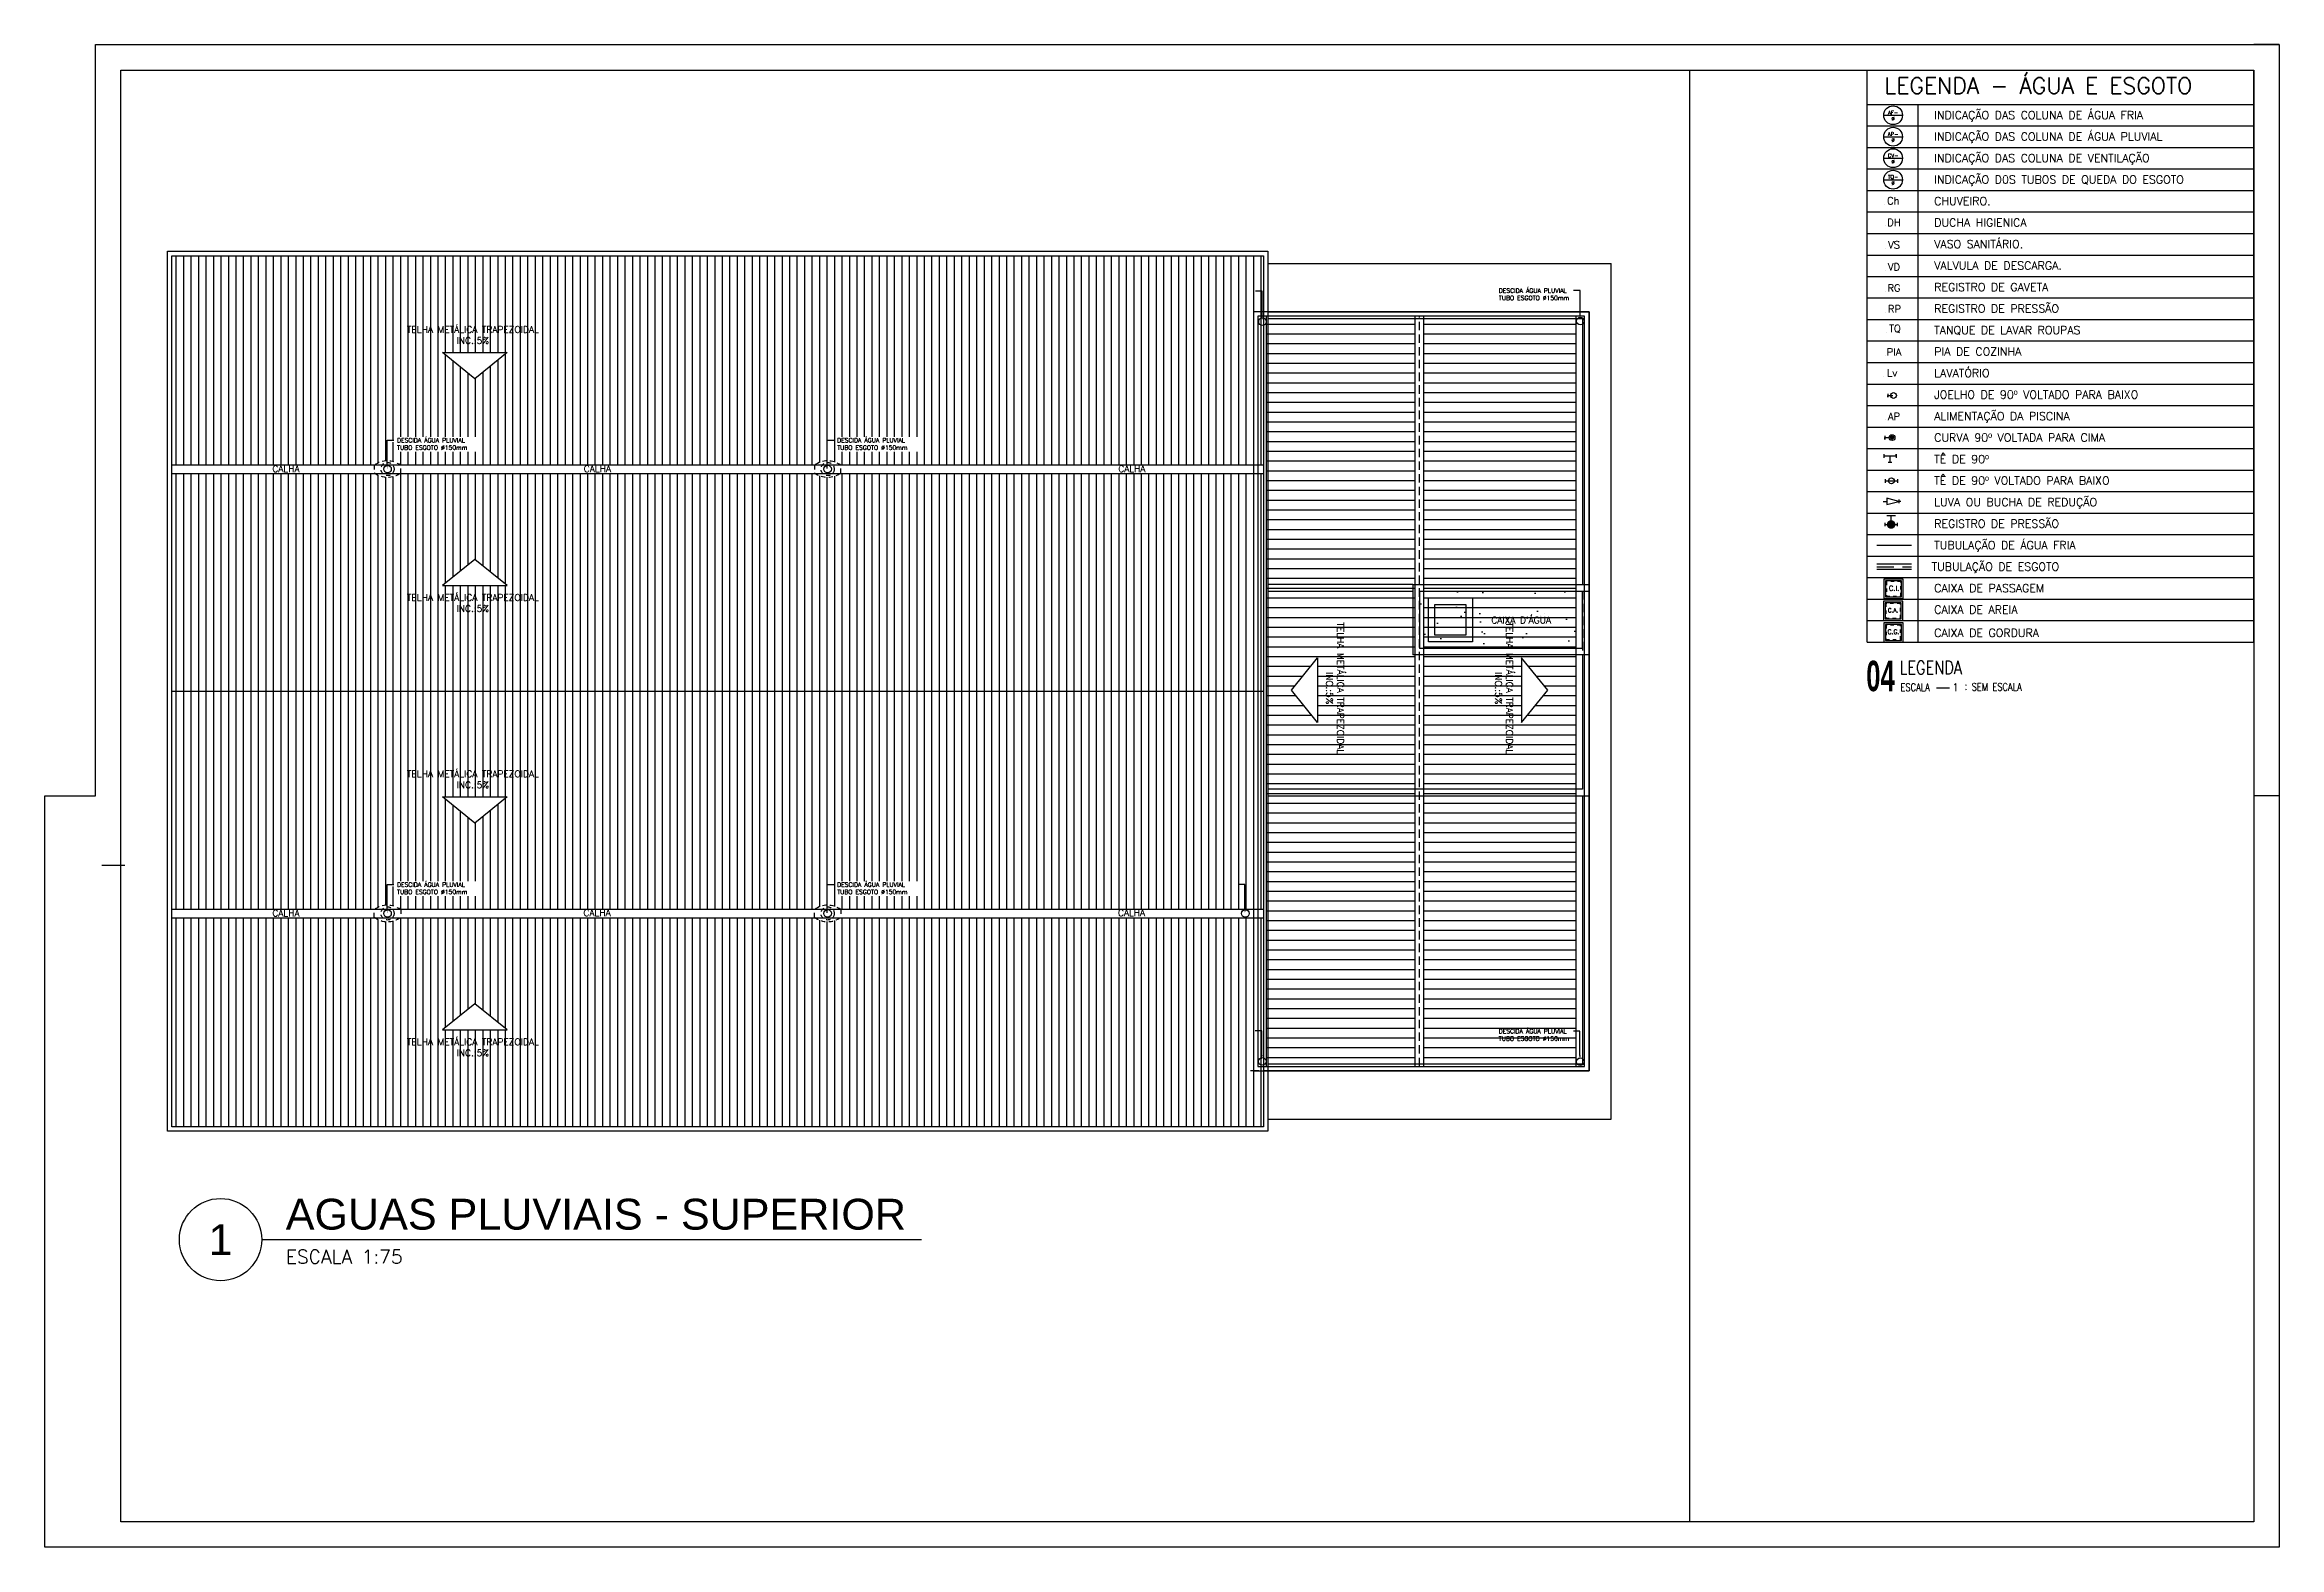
# Model space of a CAD drawing. Header units: millimetres. Extents: x 1111 to 1959, y -391 to -319.
# Drawn here: x 1593.4 to 1659.4, y -390.9 to -346.5 of the extents above; entities that cross this region are included whole.
import ezdxf
from ezdxf import colors
from ezdxf.entities.mleader import LeaderData, LeaderLine
from ezdxf.enums import TextEntityAlignment as Align
from ezdxf.math import Vec2, Vec3

# ---------------------------------------------------------------- set-up
doc = ezdxf.new("R2010")
doc.units = ezdxf.units.MM
doc.linetypes.add('HIDDEN', pattern=[0.375, 0.25, -0.125])
doc.linetypes.add('HIDDENX2', pattern=[0.75, 0.5, -0.25])
for name, color, linetype in [('08', 8, 'Continuous'), ('ARQ-ALVENARIA', 4, 'Continuous'), ('ARQ-COTAS', 30, 'Continuous'), ('ARQ-ESQ-02', 2, 'Continuous'), ('ARQ-HACHURA', 253, 'Continuous'), ('ARQ-PENA-02', 2, 'Continuous'), ('ARQ-PENA-05', 5, 'Continuous'), ('ARQ-PROJ-01', 1, 'HIDDEN'), ('ARQ-SÍMBOLOS', 2, 'Continuous'), ('ARQ-TEXTO2', 2, 'Continuous'), ('ARQ-TEXTO3', 3, 'Continuous'), ('ARQ-TEXTO4', 4, 'Continuous'), ('CERCAD-1', 1, 'Continuous'), ('CERCAD-2', 7, 'Continuous'), ('CONEXAO_ESGOTO', 6, 'Continuous'), ('Eixo', 4, 'HIDDENX2'), ('HIDROGRAFIA', 4, 'Continuous'), ("PRANCHA - PROJETU'S", 7, 'Continuous'), ('TigreCad', 2, 'Continuous'), ('TUBULAÇÃO_ESGOTO', 5, 'Continuous'), ('TUBULAÇÃO_HIDRÁULICA', 5, 'Continuous'), ('TXT_0', 7, 'Continuous'), ('TXT_1', 2, 'Continuous'), ('TXT_2', 2, 'Continuous')]:
    doc.layers.add(name, color=color, linetype=linetype)
doc.layers.add('TQ-Tubos detalhe', color=1, linetype='Continuous', lineweight=30)
doc.styles.add('ADITIVOCAD', font='ROMANS.shx')
doc.styles.add('ARIAL', font='arial.ttf', dxfattribs={"height": 2})
doc.styles.add('R80', font='simplex.shx', dxfattribs={"height": 12})
doc.styles.add('REG140', font='romans.shx', dxfattribs={"width": 0.8, "height": 0.35})
doc.styles.add('REG80', font='romans.shx', dxfattribs={"width": 0.8, "height": 0.2})
doc.styles.add('ROMANS', font='romans')
doc.styles.add('Romans_Anot', font='romans.shx')
doc.styles.add('SANSSERIF2', font='sanssb__.ttf', dxfattribs={"width": 0.8})
pattern_1 = [(0, (141.68885, 154.05045), (0, 0.288925), [])]

msp = doc.modelspace()

# ---------------------------------------------------------------- texts
at = {"layer": '08', "color": 2, "char_height": 0.13, "attachment_point": 1, "style": 'Romans_Anot'}
for insert in [(1636.395, -353.694), (1636.393, -375.576)]:
    msp.add_mtext('DESCIDA ÁGUA PLUVIAL\\PTUBO ESGOTO %%C150mm', dxfattribs=dict(at, insert=insert))
at = {"layer": '08', "insert": (1606.093, -362.992), "char_height": 0.19499, "attachment_point": 5, "style": 'ROMANS'}
msp.add_mtext('TELHA METÁLICA TRAPEZOIDAL\\PINC.:5%', dxfattribs=at)
at = {"layer": '08', "char_height": 0.195, "attachment_point": 5, "rotation": 270, "style": 'ROMANS'}
for insert in [(1631.559, -365.507), (1636.551, -365.507)]:
    msp.add_mtext('TELHA METÁLICA TRAPEZOIDAL\\PINC.:5%', dxfattribs=dict(at, insert=insert))
at = {"layer": 'ARQ-TEXTO3', "attachment_point": 5, "style": 'ROMANS'}
for s, insert, char_height in [('TELHA METÁLICA TRAPEZOIDAL\\PINC.:5%', (1606.093, -355.071), 0.19499), ('CALHA', (1600.573, -359.022), 0.195), ('CALHA', (1609.771, -359.022), 0.195), ('CALHA', (1625.556, -359.022), 0.195), ('TELHA METÁLICA TRAPEZOIDAL\\PINC.:5%', (1606.093, -368.201), 0.19499), ('CALHA', (1600.573, -372.151), 0.195), ('CALHA', (1609.761, -372.142), 0.195), ('CALHA', (1625.546, -372.142), 0.195), ('TELHA METÁLICA TRAPEZOIDAL\\PINC.:5%', (1606.093, -376.121), 0.19499)]:
    msp.add_mtext(s, dxfattribs=dict(at, insert=insert, char_height=char_height))
at = {"layer": 'ARQ-TEXTO3', "insert": (1637.056, -363.495), "char_height": 0.19499, "width": 4.28206, "attachment_point": 5, "style": 'ROMANS'}
msp.add_mtext("CAIXA D'ÁGUA", dxfattribs=at)
at = {"layer": 'TXT_0', "style": 'ADITIVOCAD'}
for s, height, p in [('INDICAÇÃO DAS COLUNA DE ÁGUA FRIA', 0.23827, (1649.255, -348.69)), ('INDICAÇÃO DAS COLUNA DE ÁGUA PLUVIAL', 0.23827, (1649.255, -349.326)), ('INDICAÇÃO DAS COLUNA DE VENTILAÇÃO', 0.23827, (1649.255, -349.961)), ('INDICAÇÃO D0S TUBOS DE QUEDA DO ESGOTO', 0.23827, (1649.255, -350.597)), ('CHUVEIRO.', 0.2383, (1649.255, -351.232)), ('DUCHA HIGIENICA', 0.23827, (1649.255, -351.867)), ('VASO SANITÁRIO.', 0.23827, (1649.255, -352.503)), ('VALVULA DE DESCARGA.', 0.23827, (1649.255, -353.138)), ('REGISTRO DE GAVETA', 0.23827, (1649.255, -353.774)), ('REGISTRO DE PRESSÃO', 0.23827, (1649.255, -354.409)), ('TANQUE DE LAVAR ROUPAS', 0.23827, (1649.255, -355.044)), ('PIA DE COZINHA', 0.23827, (1649.255, -355.68)), ('LAVATÓRIO', 0.2383, (1649.255, -356.315)), ('JOELHO DE 90º VOLTADO PARA BAIXO', 0.23827, (1649.255, -356.951)), ('ALIMENTAÇÃO DA PISCINA', 0.23827, (1649.255, -357.586)), ('CURVA 90º VOLTADA PARA CIMA', 0.23827, (1649.255, -358.221)), ('TÊ DE 90º', 0.2383, (1649.255, -358.857)), ('TÊ DE 90º VOLTADO PARA BAIXO', 0.23827, (1649.255, -359.492)), ('LUVA OU BUCHA DE REDUÇÃO', 0.23827, (1649.255, -360.127)), ('REGISTRO DE PRESSÃO', 0.23827, (1649.255, -360.763)), ('TUBULAÇÃO DE ÁGUA FRIA', 0.23827, (1649.255, -361.398)), ('TUBULAÇÃO DE ESGOTO', 0.23827, (1649.177, -362.034)), ('CAIXA DE PASSAGEM', 0.23827, (1649.255, -362.669)), ('CAIXA DE AREIA', 0.23827, (1649.255, -363.304)), ('CAIXA DE GORDURA', 0.23827, (1649.255, -363.99))]:
    msp.add_text(s, height=height, dxfattribs=at).set_placement(p)
at = {"layer": 'TXT_2', "style": 'ADITIVOCAD'}
msp.add_text('LEGENDA - ÁGUA E ESGOTO', height=0.47655, dxfattribs=at).set_placement((1647.788, -347.94))

# ---------------------------------------------------------------- blocks, each defined once
blk = doc.blocks.new('*U254')
at = {"layer": 'ARQ-SÍMBOLOS'}
blk.add_line((0.6, 0), (10.222, 0), dxfattribs=at)
blk.add_circle((0, 0), 0.6, dxfattribs=at)
at = {"layer": 'ARQ-TEXTO2', "style": 'ROMANS'}
blk.add_attdef('ESCALA1', text='', height=0.2, dxfattribs=at).set_placement((0.951, -0.149), align=Align.TOP_LEFT)
at = {"layer": 'ARQ-TEXTO4', "style": 'ARIAL'}
blk.add_attdef('TITULODODESENHO', (0.951, 0.146), '', height=0.45, dxfattribs=at)
blk.add_attdef('0', text='', height=0.45, dxfattribs=at).set_placement((0, 0), align=Align.MIDDLE)
blk = doc.blocks.new('CRBODADOSÇ')
at = {"layer": "PRANCHA - PROJETU'S", "color": 3}
blk.add_line((164.825, 196.917), (165.288, 196.917), dxfattribs=at)
at = {"layer": "PRANCHA - PROJETU'S", "color": 3, "style": 'REG80', "width": 0.8}
for s, p in [('ESCALA', (163.548, 196.799)), ('1', (165.407, 196.799)), (':', (165.829, 196.842))]:
    blk.add_text(s, height=0.27, dxfattribs=at).set_placement(p)
at = {"layer": "PRANCHA - PROJETU'S", "color": 2, "style": 'REG140', "width": 0.8}
for tag, p in [('PROJETO', (163.521, 198.067)), ('DESENHO', (163.516, 197.395))]:
    blk.add_attdef(tag, p, '', height=0.472, dxfattribs=at)
at = {"layer": "PRANCHA - PROJETU'S", "style": 'SANSSERIF2', "width": 0.6}
blk.add_attdef('00', text='', height=1.08, dxfattribs=at).set_placement((162.84, 196.795), align=Align.CENTER)
at = {"layer": "PRANCHA - PROJETU'S", "color": 3, "style": 'REG80', "width": 0.8}
blk.add_attdef('ESCALA', (166.075, 196.813), '', height=0.27, dxfattribs=at)
blk = doc.blocks.new('Adh_Afn')
blk.add_line((-0.25, 0), (0.25, 0))
blk.add_circle((0, 0), 0.25)
at = {"flags": 8}
for tag, p in [('$AF', (0, 0.07)), ('$DIAM', (0, -0.091))]:
    blk.add_attdef(tag, text='', height=0.1, dxfattribs=at).set_placement(p, align=Align.MIDDLE)
blk = doc.blocks.new('ADH_HIUTILIZ1')
blk.add_line((0.12, 0), (0.12, 0))
at = {"flags": 8}
blk.add_attdef('$N', text='', height=0.09, dxfattribs=at).set_placement((0.226, 0.042), align=Align.MIDDLE)
blk = doc.blocks.new('Adh_cx_j90b')
blk.add_lwpolyline([(-0.068, 0.022), (-0.068, -0.022), (-0.068, 0), (-0.006, 0)])
blk.add_circle((0, 0), 0.0359)
blk = doc.blocks.new('Adh_cx_c90c')
h = blk.add_hatch()
h.set_pattern_fill('_U', color=256, scale=0.002, angle=45, style=0, double=1, pattern_type=0)
h.set_pattern_definition([(45, (-6.0733674, -5.0413484), (-0.00141421356, 0.00141421356), []), (135, (-6.0733674, -5.0413484), (-0.00141421356, -0.00141421356), [])])
h.paths.add_polyline_path([(-0.017, 0, 1), (0.017, 0, 1)])
blk.add_lwpolyline([(-0.088, 0.022), (-0.088, -0.023), (-0.088, 0), (-0.036, 0)])
for radius in [0.0359, 0.017]:
    blk.add_circle((0, 0), radius)
blk = doc.blocks.new('Adh_cx_te90')
for p, q in [((-0.075, -0.0225), (-0.075, 0.0225)), ((0.075, 0), (-0.075, 0)), ((0, -0.075), (0, 0)), ((0.075, 0), (0.075, 0.0225)), ((0.075, 0.0225), (0.075, -0.0225)), ((-0.0225, -0.075), (0.0225, -0.075))]:
    blk.add_line(p, q)
blk = doc.blocks.new('Adh_cx_te90b')
for p, q in [((-0.078, 0.0225), (-0.078, -0.0225)), ((-0.078, 0), (0.078, 0)), ((0.078, -0.0225), (0.078, 0.0225))]:
    blk.add_line(p, q)
blk.add_circle((0, 0), 0.0359)
blk = doc.blocks.new('Adh_cx_lvr')
for p, q in [((0, 0), (-0.15, 0.0375)), ((-0.15, 0.0375), (-0.15, -0.0375)), ((-0.15, -0.0375), (0, 0)), ((0, 0.0225), (0, -0.0225)), ((-0.195, 0), (-0.15, 0)), ((0.0225, 0), (0, 0))]:
    blk.add_line(p, q)
blk = doc.blocks.new('Adh_acs_rg')
h = blk.add_hatch()
h.set_pattern_fill('_U', color=256, scale=0.002, angle=45, style=0, double=1)
h.set_pattern_definition([(45, (-7.4131718, -5.1711377), (-0.00141421356, 0.00141421356), []), (135, (-7.4131718, -5.1711377), (-0.00141421356, -0.00141421356), [])])
h.paths.add_polyline_path([(0.046, 0, 1), (-0.046, 0, 1)])
for p, q in [((-0.078, 0.022), (-0.078, -0.022)), ((0.053, 0.108), (-0.053, 0.108)), ((0, 0.046), (0, 0.108)), ((0.078, -0.022), (0.078, 0.022)), ((-0.078, 0), (-0.046, 0)), ((0.046, 0), (0.078, 0))]:
    blk.add_line(p, q)
blk.add_circle((0, 0), 0.046)
blk = doc.blocks.new('Adhs_RefTbl')
at = {"color": 0, "linetype": 'ByBlock', "ltscale": 0.5}
blk.add_line((-0.321, 0), (0.321, 0), dxfattribs=at)
blk = doc.blocks.new('inp_cx')
for p, q in [((40, 40), (-40, 40)), ((-40, 40), (-40, -40)), ((40, -40), (40, 40)), ((-40, -40), (40, -40))]:
    blk.add_line(p, q)
at = {"color": 1, "linetype": 'Continuous', "ltscale": 0.5}
for p, q in [((33, 33), (-33, 33)), ((-33, 33), (-33, -33)), ((33, -33), (33, 33)), ((-33, -33), (33, -33))]:
    blk.add_line(p, q, dxfattribs=at)
at = {"color": 1, "linetype": 'HIDDEN', "ltscale": 0.5}
for p, q in [((30, 30), (-30, 30)), ((-30, 30), (-30, -30)), ((30, -30), (30, 30)), ((-30, -30), (30, -30))]:
    blk.add_line(p, q, dxfattribs=at)
at = {"style": 'R80'}
blk.add_text('C.I.', height=20.59, dxfattribs=at).set_placement((-19.6, -7.5))
blk = doc.blocks.new('_cxgordu')
for p, q in [((40, 40), (-40, 40)), ((-40, 40), (-40, -40)), ((40, -40), (40, 40)), ((-40, -40), (40, -40))]:
    blk.add_line(p, q)
at = {"color": 1, "linetype": 'Continuous', "ltscale": 0.5}
for p, q in [((33, 33), (-33, 33)), ((-33, 33), (-33, -33)), ((33, -33), (33, 33)), ((-33, -33), (33, -33))]:
    blk.add_line(p, q, dxfattribs=at)
at = {"color": 1, "linetype": 'HIDDEN', "ltscale": 0.5}
for p, q in [((30, 30), (-30, 30)), ((-30, 30), (-30, -30)), ((30, -30), (30, 30)), ((-30, -30), (30, -30))]:
    blk.add_line(p, q, dxfattribs=at)
at = {"style": 'R80'}
blk.add_text('C.G.', height=18.48, dxfattribs=at).set_placement((-24.3, -6.9))
blk = doc.blocks.new('_cxareia')
for p, q in [((40, 40), (-40, 40)), ((-40, 40), (-40, -40)), ((40, -40), (40, 40)), ((-40, -40), (40, -40))]:
    blk.add_line(p, q)
at = {"color": 1, "linetype": 'Continuous', "ltscale": 0.5}
for p, q in [((33, 33), (-33, 33)), ((-33, 33), (-33, -33)), ((33, -33), (33, 33)), ((-33, -33), (33, -33))]:
    blk.add_line(p, q, dxfattribs=at)
at = {"color": 1, "linetype": 'HIDDEN', "ltscale": 0.5}
for p, q in [((30, 30), (-30, 30)), ((-30, 30), (-30, -30)), ((30, -30), (30, 30)), ((-30, -30), (30, -30))]:
    blk.add_line(p, q, dxfattribs=at)
at = {"style": 'R80'}
blk.add_text('C.A.', height=17.28, dxfattribs=at).set_placement((-22, -6.1))

# ---------------------------------------------------------------- hatches: boundary and pattern name
at = {"layer": '08'}
h = msp.add_hatch(dxfattribs=at)
h.set_pattern_fill('_USER', color=256, scale=0.220988, angle=90, pattern_type=0)
h.set_pattern_definition([(90, (-93.00223, 150.71316), (-0.220987845, 0), [])])
h.paths.add_polyline_path([(1616.936, -372.291, -0.306744), (1616.207, -372.291), (1603.936, -372.291, -0.306744), (1603.207, -372.291), (1597.202, -372.291), (1597.202, -378.465), (1629.441, -378.465), (1629.441, -372.291)])
h.paths.add_polyline_path([(1607.108, -375.603), (1605.193, -375.603), (1606.151, -374.829)], flags=16)
h.paths.add_polyline_path([(1597.202, -365.596), (1597.202, -372.031), (1603.207, -372.031, -0.306744), (1603.936, -372.031), (1616.207, -372.031, -0.306744), (1616.936, -372.031), (1629.441, -372.031), (1629.441, -365.596)])
h.paths.add_polyline_path([(1607.108, -368.719), (1606.151, -369.492), (1605.193, -368.719)], flags=16)
h.paths.add_polyline_path([(1629.441, -365.596), (1629.441, -359.161), (1616.936, -359.161, -0.306744), (1616.207, -359.161), (1603.936, -359.161, -0.306744), (1603.207, -359.161), (1597.202, -359.161), (1597.202, -365.596)])
h.paths.add_polyline_path([(1607.108, -362.473), (1605.193, -362.473), (1606.151, -361.7)], flags=16)
h.paths.add_polyline_path([(1597.202, -352.727), (1597.202, -358.902), (1603.207, -358.902, -0.306744), (1603.936, -358.902), (1616.207, -358.902, -0.306744), (1616.936, -358.902), (1629.441, -358.902), (1629.441, -352.727)])
h.paths.add_polyline_path([(1607.108, -355.59), (1606.151, -356.363), (1605.193, -355.59)], flags=16)
h.paths.add_polyline_path([(1603.844, -376.448), (1608.343, -376.448), (1608.343, -375.794), (1603.844, -375.794)], flags=24)
edge = h.paths.add_edge_path()
edge.add_line((1603.822, -371.648), (1606.221, -371.648))
edge.add_line((1606.221, -371.648), (1606.221, -371.211))
edge.add_line((1606.221, -371.211), (1603.822, -371.211))
edge.add_line((1603.822, -371.211), (1603.822, -371.648))
edge.add_line((1603.562, -371.309), (1603.757, -371.309))
edge.add_line((1603.562, -372.022), (1603.562, -371.309))
edge.add_line((1603.584, -372.022), (1603.562, -372.152))
edge.add_line((1603.562, -372.152), (1603.54, -372.022))
edge.add_line((1603.54, -372.022), (1603.584, -372.022))
edge = h.paths.add_edge_path()
edge.add_line((1616.821, -371.648), (1619.22, -371.648))
edge.add_line((1619.22, -371.648), (1619.22, -371.211))
edge.add_line((1619.22, -371.211), (1616.821, -371.211))
edge.add_line((1616.821, -371.211), (1616.821, -371.648))
edge.add_line((1616.561, -371.309), (1616.756, -371.309))
edge.add_line((1616.561, -372.022), (1616.561, -371.309))
edge.add_line((1616.583, -372.022), (1616.561, -372.152))
edge.add_line((1616.561, -372.152), (1616.54, -372.022))
edge.add_line((1616.54, -372.022), (1616.583, -372.022))
h.paths.add_polyline_path([(1603.844, -368.528), (1608.343, -368.528), (1608.343, -367.873), (1603.844, -367.873)], flags=24)
h.paths.add_polyline_path([(1603.844, -363.319), (1608.343, -363.319), (1608.343, -362.664), (1603.844, -362.664)], flags=24)
edge = h.paths.add_edge_path()
edge.add_line((1616.821, -358.518), (1619.22, -358.518))
edge.add_line((1619.22, -358.518), (1619.22, -358.082))
edge.add_line((1619.22, -358.082), (1616.821, -358.082))
edge.add_line((1616.821, -358.082), (1616.821, -358.518))
edge.add_line((1616.561, -358.18), (1616.756, -358.18))
edge.add_line((1616.561, -358.893), (1616.561, -358.18))
edge.add_line((1616.583, -358.893), (1616.561, -359.023))
edge.add_line((1616.561, -359.023), (1616.54, -358.893))
edge.add_line((1616.54, -358.893), (1616.583, -358.893))
edge = h.paths.add_edge_path()
edge.add_line((1603.822, -358.518), (1606.221, -358.518))
edge.add_line((1606.221, -358.518), (1606.221, -358.082))
edge.add_line((1606.221, -358.082), (1603.822, -358.082))
edge.add_line((1603.822, -358.082), (1603.822, -358.518))
edge.add_line((1603.562, -358.18), (1603.757, -358.18))
edge.add_line((1603.562, -358.893), (1603.562, -358.18))
edge.add_line((1603.584, -358.893), (1603.562, -359.023))
edge.add_line((1603.562, -359.023), (1603.54, -358.893))
edge.add_line((1603.54, -358.893), (1603.584, -358.893))
h.paths.add_polyline_path([(1603.844, -355.399), (1608.343, -355.399), (1608.343, -354.744), (1603.844, -354.744)], flags=24)
h = msp.add_hatch(dxfattribs=at)
h.set_pattern_fill('LINE,_O', color=256, scale=0.091)
h.set_pattern_definition(pattern_1)
h.paths.add_polyline_path([(1629.537, -376.679), (1633.925, -376.679), (1633.925, -354.514), (1629.537, -354.514)])
h.paths.add_polyline_path([(1631.041, -366.521), (1630.268, -365.564), (1631.041, -364.607)], flags=16)
h.paths.add_polyline_path([(1631.232, -363.258), (1631.232, -367.756), (1631.886, -367.756), (1631.886, -363.258)], flags=24)
h = msp.add_hatch(dxfattribs=at)
h.set_pattern_fill('LINE,_O', color=256, scale=0.091)
h.set_pattern_definition(pattern_1)
h.paths.add_polyline_path([(1634.185, -376.679), (1638.67, -376.679), (1638.67, -354.514), (1634.185, -354.514)])
h.paths.add_polyline_path([(1637.069, -366.521), (1637.069, -364.607), (1637.842, -365.564)], flags=16)
h.paths.add_polyline_path([(1636.36, -375.98), (1638.759, -375.98), (1638.759, -375.543), (1636.36, -375.543)], flags=9)
h.paths.add_polyline_path([(1636.224, -363.258), (1636.224, -367.756), (1636.878, -367.756), (1636.878, -363.258)], flags=24)
at = {"layer": 'ARQ-HACHURA'}
h = msp.add_hatch(dxfattribs=at)
h.set_pattern_fill('AR-SAND', color=256, scale=0.025999, angle=90)
h.set_pattern_definition([(127.5, (141.7712, 154.0225), (-1.2724044, -0.0415985), [0, -1.0037528, 0, -1.12261825, 0, -1.073091]), (97.5, (141.7712, 154.0225), (-1.8636428, 1.1686963), [0, -0.5414982, 0, -0.90469824, 0, -0.3466909]), (57.5, (141.7712, 153.2102), (-0.0037365, 2.05646705), [0, -0.33018184, 0, -1.1886546, 0, -1.55185464]), (47.5, (141.7712, 153.2102), (-0.5795844, 1.9851376), [0, -0.1650909, 0, -0.77922914, 0, -0.89149097])])
h.paths.add_polyline_path([(1638.865, -364.329), (1638.865, -362.639), (1634.055, -362.639), (1634.055, -364.329)])

# ---------------------------------------------------------------- linework, layer by layer
at = {"layer": '08', "ltscale": 1.5}
for p, q in [((1597.072, -352.597), (1629.571, -352.597)), ((1597.072, -378.595), (1597.072, -352.597)), ((1597.202, -352.727), (1629.441, -352.727)), ((1597.202, -378.465), (1597.202, -352.727)), ((1629.441, -352.727), (1629.441, -378.465)), ((1629.571, -352.597), (1629.571, -378.595)), ((1597.202, -365.596), (1629.441, -365.596)), ((1629.571, -378.595), (1597.072, -378.595)), ((1629.441, -378.465), (1597.202, -378.465))]:
    msp.add_line(p, q, dxfattribs=at)
at = {"layer": '08'}
for p, q in [((1629.571, -352.954), (1639.71, -352.954)), ((1639.71, -378.238), (1639.71, -352.954)), ((1629.571, -354.384), (1639.06, -354.384)), ((1639.06, -354.384), (1639.06, -362.444)), ((1639.06, -354.384), (1639.06, -362.444)), ((1629.571, -354.579), (1638.865, -354.579)), ((1633.925, -376.679), (1633.925, -354.514)), ((1634.185, -376.679), (1634.185, -354.514)), ((1638.865, -354.579), (1638.865, -362.444)), ((1597.202, -358.902), (1629.441, -358.902)), ((1597.202, -359.161), (1629.441, -359.161)), ((1633.86, -362.444), (1629.571, -362.444)), ((1629.571, -362.639), (1633.86, -362.639)), ((1639.06, -362.444), (1639.06, -368.684)), ((1638.865, -364.524), (1638.865, -368.488)), ((1639.06, -364.524), (1639.06, -368.683)), ((1638.865, -368.488), (1629.571, -368.488)), ((1629.571, -368.683), (1639.06, -368.683)), ((1638.865, -368.683), (1638.865, -376.613)), ((1639.06, -368.683), (1639.06, -376.808)), ((1639.06, -368.684), (1639.06, -376.809)), ((1628.898, -371.31), (1628.703, -371.31)), ((1597.202, -372.031), (1629.441, -372.031)), ((1597.202, -372.291), (1629.441, -372.291)), ((1638.865, -376.613), (1629.571, -376.613)), ((1639.06, -376.808), (1629.571, -376.808)), ((1629.571, -378.238), (1639.71, -378.238))]:
    msp.add_line(p, q, dxfattribs=at)
at = {"layer": '08', "linetype": 'HIDDEN'}
for p, q in [((1634.055, -376.679), (1634.055, -354.514)), ((1638.865, -362.639), (1638.865, -368.489)), ((1639.06, -376.809), (1629.05, -376.809))]:
    msp.add_line(p, q, dxfattribs=at)
at = {"layer": '08', "ltscale": 1.5}
for points in [[(1629.147, -376.809), (1639.06, -376.809), (1639.06, -354.384), (1629.147, -354.384)], [(1629.277, -376.679), (1638.93, -376.679), (1638.93, -354.514), (1629.277, -354.514)]]:
    msp.add_lwpolyline(points, close=True, dxfattribs=at)
at = {"layer": '08'}
for points in [[(1629.277, -376.679), (1629.537, -376.679), (1629.537, -354.514), (1629.277, -354.514)], [(1638.67, -376.679), (1638.93, -376.679), (1638.93, -354.514), (1638.67, -354.514)], [(1606.151, -361.7), (1605.193, -362.473), (1607.108, -362.473)], [(1630.268, -365.564), (1631.041, -364.607), (1631.041, -366.521)], [(1637.842, -365.564), (1637.069, -364.607), (1637.069, -366.521)]]:
    msp.add_lwpolyline(points, close=True, dxfattribs=at)
msp.add_lwpolyline([(1628.898, -372.023), (1628.898, -371.31)], dxfattribs=at)
msp.add_circle((1628.908, -372.162), 0.112, dxfattribs=at)
msp.add_solid([(1628.92, -372.023), (1628.898, -372.153), (1628.877, -372.023)], dxfattribs=at)
at = {"layer": 'ARQ-ALVENARIA'}
for points in [[(1634.315, -362.834), (1635.615, -362.834), (1635.615, -364.134), (1634.315, -364.134)], [(1634.51, -363.029), (1635.42, -363.029), (1635.42, -363.939), (1634.51, -363.939)]]:
    msp.add_lwpolyline(points, close=True, dxfattribs=at)
at = {"layer": 'ARQ-ESQ-02'}
for p, q in [((1638.795, -353.759), (1638.6, -353.759)), ((1629.405, -353.775), (1629.21, -353.775))]:
    msp.add_line(p, q, dxfattribs=at)
for points in [[(1638.795, -354.472), (1638.795, -353.759)], [(1629.405, -354.488), (1629.405, -353.775)]]:
    msp.add_lwpolyline(points, dxfattribs=at)
for centre in [(1629.415, -354.676), (1638.805, -354.66)]:
    msp.add_circle(centre, 0.112, dxfattribs=at)
at = {"layer": 'ARQ-PENA-02'}
for points in [[(1606.151, -356.363), (1605.193, -355.59), (1607.108, -355.59)], [(1606.151, -369.492), (1605.193, -368.719), (1607.108, -368.719)], [(1606.151, -374.829), (1605.193, -375.603), (1607.108, -375.603)]]:
    msp.add_lwpolyline(points, close=True, dxfattribs=at)
for centre in [(1603.572, -359.031), (1616.571, -359.031), (1603.572, -372.161), (1616.571, -372.161)]:
    msp.add_circle(centre, 0.112, dxfattribs=at)
at = {"layer": 'ARQ-PENA-05'}
for p, q in [((1633.86, -362.444), (1633.86, -364.524)), ((1633.86, -362.444), (1639.06, -362.444)), ((1634.055, -362.639), (1639.087, -362.639)), ((1634.055, -362.639), (1634.055, -364.329)), ((1638.865, -364.329), (1638.865, -362.639)), ((1639.06, -364.524), (1639.06, -362.444)), ((1639.06, -364.524), (1633.86, -364.524)), ((1638.865, -364.329), (1634.055, -364.329))]:
    msp.add_line(p, q, dxfattribs=at)
at = {"layer": 'ARQ-PROJ-01', "ltscale": 0.5}
for points in [[(1603.962, -358.92, 0.333333), (1603.182, -358.92), (1603.182, -359.143, 0.333333), (1603.962, -359.143)], [(1616.961, -358.92, 0.333333), (1616.181, -358.92), (1616.181, -359.143, 0.333333), (1616.961, -359.143)], [(1603.962, -372.273, -0.333333), (1603.182, -372.273), (1603.182, -372.049, -0.333333), (1603.962, -372.049)], [(1616.961, -372.273, -0.333333), (1616.181, -372.273), (1616.181, -372.049, -0.333333), (1616.961, -372.049)]]:
    msp.add_lwpolyline(points, format="xyb", close=True, dxfattribs=at)
for centre in [(1603.572, -359.031), (1603.572, -359.031), (1616.571, -359.031), (1616.571, -359.031), (1603.572, -372.161), (1603.572, -372.161), (1616.571, -372.161), (1616.571, -372.161)]:
    msp.add_circle(centre, 0.195, dxfattribs=at)
at = {"layer": 'CERCAD-1'}
msp.add_lwpolyline([(1658.697, -390.141), (1595.697, -390.141), (1595.697, -347.241), (1658.697, -347.241)], close=True, dxfattribs=at)
at = {"layer": 'CERCAD-2'}
for p, q in [((1594.947, -368.691), (1594.947, -346.491)), ((1594.947, -346.491), (1659.447, -346.491)), ((1659.447, -346.491), (1658.697, -346.491)), ((1659.447, -346.491), (1659.447, -390.891)), ((1593.447, -390.891), (1593.447, -368.691)), ((1593.447, -368.691), (1594.947, -368.691)), ((1659.447, -368.691), (1658.697, -368.691)), ((1595.809, -370.745), (1595.134, -370.745)), ((1659.447, -390.891), (1593.447, -390.891))]:
    msp.add_line(p, q, dxfattribs=at)
at = {"layer": 'CONEXAO_ESGOTO'}
for points in [[(1638.768, -356.5, 0, 0, 0), (1638.768, -356.11, 0.211, 0, 0), (1638.768, -355.642, 0, 0, 0)], [(1598.8, -359.031, 0, 0, 0), (1599.19, -359.031, 0.211, 0, 0), (1599.658, -359.031, 0, 0, 0)], [(1605.306, -359.036, 0, 0, 0), (1604.916, -359.036, 0.211, 0, 0), (1604.448, -359.036, 0, 0, 0)], [(1613.875, -359.031, 0, 0, 0), (1614.265, -359.031, 0.211, 0, 0), (1614.733, -359.031, 0, 0, 0)], [(1622.117, -359.036, 0, 0, 0), (1621.727, -359.036, 0.211, 0, 0), (1621.259, -359.036, 0, 0, 0)], [(1627.843, -359.031, 0, 0, 0), (1627.453, -359.031, 0.211, 0, 0), (1626.985, -359.031, 0, 0, 0)], [(1638.768, -361.674, 0, 0, 0), (1638.768, -361.284, 0.211, 0, 0), (1638.768, -360.816, 0, 0, 0)], [(1638.768, -365.109, 0, 0, 0), (1638.768, -364.719, 0.211, 0, 0), (1638.768, -364.251, 0, 0, 0)], [(1638.768, -366.019, 0, 0, 0), (1638.768, -366.409, 0.211, 0, 0), (1638.768, -366.877, 0, 0, 0)], [(1638.768, -369.454, 0, 0, 0), (1638.768, -369.844, 0.211, 0, 0), (1638.768, -370.312, 0, 0, 0)], [(1598.8, -372.161, 0, 0, 0), (1599.19, -372.161, 0.211, 0, 0), (1599.658, -372.161, 0, 0, 0)], [(1605.306, -372.165, 0, 0, 0), (1604.916, -372.165, 0.211, 0, 0), (1604.448, -372.165, 0, 0, 0)], [(1613.875, -372.161, 0, 0, 0), (1614.265, -372.161, 0.211, 0, 0), (1614.733, -372.161, 0, 0, 0)], [(1622.117, -372.165, 0, 0, 0), (1621.727, -372.165, 0.211, 0, 0), (1621.259, -372.165, 0, 0, 0)], [(1627.843, -372.161, 0, 0, 0), (1627.453, -372.161, 0.211, 0, 0), (1626.985, -372.161, 0, 0, 0)], [(1627.843, -372.161, 0, 0, 0), (1627.453, -372.161, 0.211, 0, 0), (1626.985, -372.161, 0, 0, 0)], [(1638.768, -374.629, 0, 0, 0), (1638.768, -375.019, 0.211, 0, 0), (1638.768, -375.487, 0, 0, 0)]]:
    msp.add_lwpolyline(points, format="xyseb", dxfattribs=at)
at = {"layer": 'Eixo'}
msp.add_line((1647.564, -361.918), (1648.583, -361.919), dxfattribs=at)
at = {"layer": 'TigreCad'}
for p, q in [((1629.398, -375.632), (1629.203, -375.632)), ((1638.792, -375.641), (1638.597, -375.641))]:
    msp.add_line(p, q, dxfattribs=at)
for points in [[(1629.398, -376.346), (1629.398, -375.632)], [(1638.792, -376.354), (1638.792, -375.641)]]:
    msp.add_lwpolyline(points, dxfattribs=at)
for centre in [(1629.408, -376.534), (1638.802, -376.542)]:
    msp.add_circle(centre, 0.112, dxfattribs=at)
for points in [[(1629.427, -354.488), (1629.405, -354.618), (1629.384, -354.488)], [(1638.816, -354.472), (1638.795, -354.602), (1638.773, -354.472)], [(1629.42, -376.346), (1629.398, -376.476), (1629.376, -376.346)], [(1638.814, -376.354), (1638.792, -376.484), (1638.77, -376.354)]]:
    msp.add_solid(points, dxfattribs=at)
at = {"layer": 'TQ-Tubos detalhe'}
msp.add_line((1642.041, -390.141), (1642.041, -347.241), dxfattribs=at)
at = {"layer": 'TUBULAÇÃO_ESGOTO'}
for p, q in [((1648.583, -361.84), (1647.564, -361.839)), ((1648.583, -361.999), (1647.564, -361.998))]:
    msp.add_line(p, q, dxfattribs=at)
at = {"layer": 'TXT_1'}
for p, q in [((1647.27, -364.143), (1647.27, -347.241)), ((1647.27, -347.241), (1658.697, -347.241)), ((1647.27, -364.143), (1647.27, -347.241)), ((1658.697, -364.143), (1658.697, -347.241)), ((1647.27, -348.258), (1658.697, -348.258)), ((1648.779, -364.143), (1648.779, -348.258)), ((1647.27, -348.893), (1658.697, -348.893)), ((1647.27, -349.529), (1658.697, -349.529)), ((1647.27, -350.164), (1658.697, -350.164)), ((1647.27, -350.799), (1658.697, -350.799)), ((1647.27, -351.435), (1658.697, -351.435)), ((1647.27, -352.07), (1658.697, -352.07)), ((1647.27, -352.706), (1658.697, -352.706)), ((1647.27, -353.341), (1658.697, -353.341)), ((1647.27, -353.976), (1658.697, -353.976)), ((1647.27, -354.612), (1658.697, -354.612)), ((1647.27, -355.247), (1658.697, -355.247)), ((1647.27, -355.883), (1658.697, -355.883)), ((1647.27, -356.518), (1658.697, -356.518)), ((1647.27, -357.153), (1658.697, -357.153)), ((1647.27, -357.789), (1658.697, -357.789)), ((1647.27, -357.789), (1658.697, -357.789)), ((1647.27, -358.424), (1658.697, -358.424)), ((1647.27, -359.06), (1658.697, -359.06)), ((1647.27, -359.695), (1658.697, -359.695)), ((1647.27, -360.33), (1658.697, -360.33)), ((1647.27, -360.966), (1658.697, -360.966)), ((1647.27, -360.966), (1658.697, -360.966)), ((1647.27, -361.601), (1658.697, -361.601)), ((1647.27, -362.237), (1658.697, -362.237)), ((1647.27, -362.872), (1658.697, -362.872)), ((1647.27, -363.507), (1658.697, -363.507)), ((1647.27, -364.143), (1658.697, -364.143))]:
    msp.add_line(p, q, dxfattribs=at)

# ---------------------------------------------------------------- block references
at = {"layer": '08', "xscale": 2.024999999999999, "yscale": 2.024999999999999, "zscale": 2.024999999999999}
msp.add_blockref('*U254', (1598.641, -381.799), dxfattribs=at).add_auto_attribs({'ESCALA1': 'ESCALA 1:75', '0': '1', 'TITULODODESENHO': 'AGUAS PLUVIAIS - SUPERIOR'})
at = {"layer": 'HIDROGRAFIA', "xscale": 0.007148181716720001, "yscale": 0.007148181716720001, "zscale": 0.007148181716720001}
for name, p in [('inp_cx', (1648.055, -362.572)), ('_cxareia', (1648.041, -363.221)), ('_cxgordu', (1648.049, -363.857))]:
    msp.add_blockref(name, p, dxfattribs=at)
at = {"layer": "PRANCHA - PROJETU'S", "xscale": 0.8327550000000002, "yscale": 0.8327550000000002, "zscale": 0.8327550000000002}
msp.add_blockref('CRBODADOSÇ', (1512.061, -529.476), dxfattribs=at).add_auto_attribs({'ESCALA': 'SEM ESCALA', 'DESENHO': 'LEGENDA', '00': '04'})
at = {"layer": 'TUBULAÇÃO_HIDRÁULICA', "xscale": 1.588484825774678, "yscale": 1.588484825774678, "zscale": 1.588484825774678}
msp.add_blockref('Adhs_RefTbl', (1648.073, -361.283), dxfattribs=at)
at = {"layer": 'TXT_1'}
ref = msp.add_blockref('Adh_Afn', (1648.04, -348.576), dxfattribs=dict(at, xscale=1.111939378041985, yscale=1.111939378041985, zscale=1.111939378041985))
ref.add_attrib('$AF', 'AF-', dxfattribs={"layer": '0', "height": 0.1112, "style": 'ADITIVOCAD', "flags": 8}).set_placement((1648.04, -348.497), align=Align.MIDDLE)
ref.add_attrib('$DIAM', '%%C', dxfattribs={"layer": '0', "height": 0.1112, "style": 'ADITIVOCAD', "flags": 8}).set_placement((1648.04, -348.677), align=Align.MIDDLE)
ref = msp.add_blockref('Adh_Afn', (1648.04, -349.211), dxfattribs=dict(at, xscale=1.111939378041985, yscale=1.111939378041985, zscale=1.111939378041985))
ref.add_attrib('$AF', 'AP-', dxfattribs={"layer": '0', "height": 0.1112, "style": 'ADITIVOCAD', "flags": 8}).set_placement((1648.04, -349.133), align=Align.MIDDLE)
ref.add_attrib('$DIAM', '%%C', dxfattribs={"layer": '0', "height": 0.1112, "style": 'ADITIVOCAD', "flags": 8}).set_placement((1648.04, -349.312), align=Align.MIDDLE)
ref = msp.add_blockref('Adh_Afn', (1648.04, -349.846), dxfattribs=dict(at, xscale=1.111939378041985, yscale=1.111939378041985, zscale=1.111939378041985))
ref.add_attrib('$AF', 'CV-', dxfattribs={"layer": '0', "height": 0.1112, "style": 'ADITIVOCAD', "flags": 8}).set_placement((1648.04, -349.768), align=Align.MIDDLE)
ref.add_attrib('$DIAM', '%%C', dxfattribs={"layer": '0', "height": 0.1112, "style": 'ADITIVOCAD', "flags": 8}).set_placement((1648.04, -349.947), align=Align.MIDDLE)
ref = msp.add_blockref('Adh_Afn', (1648.04, -350.482), dxfattribs=dict(at, xscale=1.111939378041985, yscale=1.111939378041985, zscale=1.111939378041985))
ref.add_attrib('$AF', 'TQ-', dxfattribs={"layer": '0', "height": 0.1112, "style": 'ADITIVOCAD', "flags": 8}).set_placement((1648.04, -350.404), align=Align.MIDDLE)
ref.add_attrib('$DIAM', '%%C', dxfattribs={"layer": '0', "height": 0.1112, "style": 'ADITIVOCAD', "flags": 8}).set_placement((1648.04, -350.583), align=Align.MIDDLE)
ref = msp.add_blockref('ADH_HIUTILIZ1', (1647.507, -351.203), dxfattribs=dict(at, xscale=2.382727238662016, yscale=2.382727238662016, zscale=2.382727238662016))
ref.add_attrib('$N', 'Ch', dxfattribs={"layer": '0', "height": 0.2144, "style": 'ADITIVOCAD', "flags": 8}).set_placement((1648.046, -351.102), align=Align.MIDDLE)
ref = msp.add_blockref('ADH_HIUTILIZ1', (1647.529, -351.842), dxfattribs=dict(at, xscale=2.382727238662016, yscale=2.382727238662016, zscale=2.382727238662016))
ref.add_attrib('$N', 'DH', dxfattribs={"layer": '0', "height": 0.2144, "style": 'ADITIVOCAD', "flags": 8}).set_placement((1648.068, -351.742), align=Align.MIDDLE)
ref = msp.add_blockref('ADH_HIUTILIZ1', (1647.529, -352.505), dxfattribs=dict(at, xscale=2.382727238662016, yscale=2.382727238662016, zscale=2.382727238662016))
ref.add_attrib('$N', 'VS', dxfattribs={"layer": '0', "height": 0.2144, "style": 'ADITIVOCAD', "flags": 8}).set_placement((1648.068, -352.405), align=Align.MIDDLE)
ref = msp.add_blockref('ADH_HIUTILIZ1', (1647.529, -353.159), dxfattribs=dict(at, xscale=2.382727238662016, yscale=2.382727238662016, zscale=2.382727238662016))
ref.add_attrib('$N', 'VD', dxfattribs={"layer": '0', "height": 0.2144, "style": 'ADITIVOCAD', "flags": 8}).set_placement((1648.068, -353.059), align=Align.MIDDLE)
ref = msp.add_blockref('ADH_HIUTILIZ1', (1647.529, -353.782), dxfattribs=dict(at, xscale=2.382727238662016, yscale=2.382727238662016, zscale=2.382727238662016))
ref.add_attrib('$N', 'RG', dxfattribs={"layer": '0', "height": 0.2144, "style": 'ADITIVOCAD', "flags": 8}).set_placement((1648.068, -353.681), align=Align.MIDDLE)
ref = msp.add_blockref('ADH_HIUTILIZ1', (1647.541, -354.4), dxfattribs=dict(at, xscale=2.382727238662016, yscale=2.382727238662016, zscale=2.382727238662016))
ref.add_attrib('$N', 'RP', dxfattribs={"layer": '0', "height": 0.2144, "style": 'ADITIVOCAD', "flags": 8}).set_placement((1648.08, -354.3), align=Align.MIDDLE)
ref = msp.add_blockref('ADH_HIUTILIZ1', (1647.556, -354.99), dxfattribs=dict(at, xscale=2.382727238662016, yscale=2.382727238662016, zscale=2.382727238662016))
ref.add_attrib('$N', 'TQ', dxfattribs={"layer": '0', "height": 0.2144, "style": 'ADITIVOCAD', "flags": 8}).set_placement((1648.095, -354.889), align=Align.MIDDLE)
ref = msp.add_blockref('ADH_HIUTILIZ1', (1647.529, -355.671), dxfattribs=dict(at, xscale=2.382727238662016, yscale=2.382727238662016, zscale=2.382727238662016))
ref.add_attrib('$N', 'PIA', dxfattribs={"layer": '0', "height": 0.2144, "style": 'ADITIVOCAD', "flags": 8}).set_placement((1648.068, -355.571), align=Align.MIDDLE)
ref = msp.add_blockref('ADH_HIUTILIZ1', (1647.474, -356.285), dxfattribs=dict(at, xscale=2.382727238662016, yscale=2.382727238662016, zscale=2.382727238662016))
ref.add_attrib('$N', 'Lv', dxfattribs={"layer": '0', "height": 0.2144, "style": 'ADITIVOCAD', "flags": 8}).set_placement((1648.013, -356.184), align=Align.MIDDLE)
at = {"layer": 'TXT_1', "xscale": 2.382727238662016, "yscale": 2.382727238662016, "zscale": 2.382727238662016}
for name, p in [('Adh_cx_j90b', (1648.051, -356.858)), ('Adh_cx_c90c', (1648.008, -358.102)), ('Adh_cx_te90', (1647.952, -358.645)), ('Adh_cx_te90b', (1647.99, -359.38)), ('Adh_cx_lvr', (1648.214, -359.985)), ('Adh_acs_rg', (1647.981, -360.669))]:
    msp.add_blockref(name, p, dxfattribs=at)
at = {"layer": 'TXT_1'}
ref = msp.add_blockref('ADH_HIUTILIZ1', (1647.529, -357.577), dxfattribs=dict(at, xscale=2.382727238662016, yscale=2.382727238662016, zscale=2.382727238662016))
ref.add_attrib('$N', 'AP', dxfattribs={"layer": '0', "height": 0.2144, "style": 'ADITIVOCAD', "flags": 8}).set_placement((1648.068, -357.477), align=Align.MIDDLE)

msp.set_redraw_order([(e.dxf.handle, doc.entitydb.next_handle()) for e in msp.query("TEXT MTEXT ATTDEF DIMENSION ARC_DIMENSION")])  # texts and dimensions are drawn at this point

# ---------------------------------------------------------------- leaders
at = {"layer": 'ARQ-COTAS'}
ml = msp.add_multileader_mtext('Standard', dxfattribs=at)
ml.set_content('DESCIDA ÁGUA PLUVIAL\\PTUBO ESGOTO %%C150mm', color=2, style='Romans_Anot')
ml.set_leader_properties(color=256, linetype='ByLayer', lineweight=-1)
ml.build(insert=Vec2(0, 0))
ml.multileader.update_dxf_attribs({"dogleg_length": 0.3, "arrow_head_size": 0.13, "scale": 0.5})
ctx = ml.context
ctx.base_point, ctx.scale, ctx.char_height, ctx.arrow_head_size, ctx.landing_gap_size, ctx.plane_origin = Vec3(1603.757, -358.18), 0.5, 0.12999, 0.13, 0.0975, Vec3(1603.562, -359.023)
notes = []
notes.append((ctx, [(0, (1, 1, 0), (1603.562, -358.18), (1, 0), 0.195, [(0, [(1603.562, -359.023)], 0, [])])]))
ctx.mtext.insert, ctx.mtext.flow_direction = Vec3(1603.854, -358.115), 5
ml = msp.add_multileader_mtext('Standard', dxfattribs=at)
ml.set_content('DESCIDA ÁGUA PLUVIAL\\PTUBO ESGOTO %%C150mm', color=2, style='Romans_Anot')
ml.set_leader_properties(color=256, linetype='ByLayer', lineweight=-1)
ml.build(insert=Vec2(0, 0))
ml.multileader.update_dxf_attribs({"dogleg_length": 0.3, "arrow_head_size": 0.13, "scale": 0.5})
ctx = ml.context
ctx.base_point, ctx.scale, ctx.char_height, ctx.arrow_head_size, ctx.landing_gap_size, ctx.plane_origin = Vec3(1616.756, -358.18), 0.5, 0.12999, 0.13, 0.0975, Vec3(1616.561, -359.023)
notes.append((ctx, [(0, (1, 1, 0), (1616.561, -358.18), (1, 0), 0.195, [(0, [(1616.561, -359.023)], 0, [])])]))
ctx.mtext.insert, ctx.mtext.flow_direction = Vec3(1616.854, -358.115), 5
ml = msp.add_multileader_mtext('Standard', dxfattribs=at)
ml.set_content('DESCIDA ÁGUA PLUVIAL\\PTUBO ESGOTO %%C150mm', color=2, style='Romans_Anot')
ml.set_leader_properties(color=256, linetype='ByLayer', lineweight=-1)
ml.build(insert=Vec2(0, 0))
ml.multileader.update_dxf_attribs({"dogleg_length": 0.3, "arrow_head_size": 0.13, "scale": 0.5})
ctx = ml.context
ctx.base_point, ctx.scale, ctx.char_height, ctx.arrow_head_size, ctx.landing_gap_size, ctx.plane_origin = Vec3(1603.757, -371.309), 0.5, 0.12999, 0.13, 0.0975, Vec3(1603.562, -372.152)
notes.append((ctx, [(0, (1, 1, 0), (1603.562, -371.309), (1, 0), 0.195, [(0, [(1603.562, -372.152)], 0, [])])]))
ctx.mtext.insert, ctx.mtext.flow_direction = Vec3(1603.854, -371.244), 5
ml = msp.add_multileader_mtext('Standard', dxfattribs=at)
ml.set_content('DESCIDA ÁGUA PLUVIAL\\PTUBO ESGOTO %%C150mm', color=2, style='Romans_Anot')
ml.set_leader_properties(color=256, linetype='ByLayer', lineweight=-1)
ml.build(insert=Vec2(0, 0))
ml.multileader.update_dxf_attribs({"dogleg_length": 0.3, "arrow_head_size": 0.13, "scale": 0.5})
ctx = ml.context
ctx.base_point, ctx.scale, ctx.char_height, ctx.arrow_head_size, ctx.landing_gap_size, ctx.plane_origin = Vec3(1616.756, -371.309), 0.5, 0.12999, 0.13, 0.0975, Vec3(1616.561, -372.152)
notes.append((ctx, [(0, (1, 1, 0), (1616.561, -371.309), (1, 0), 0.195, [(0, [(1616.561, -372.152)], 0, [])])]))
ctx.mtext.insert, ctx.mtext.flow_direction = Vec3(1616.854, -371.244), 5
for ctx, leaders in notes:
    for number, flags, end, landing, length, lines in leaders:
        leader = LeaderData()
        leader.index, (leader.has_last_leader_line, leader.has_dogleg_vector, leader.attachment_direction) = number, flags
        leader.last_leader_point, leader.dogleg_vector, leader.dogleg_length = Vec3(end), Vec3(landing), length
        for number, points, colour, breaks in lines:
            line = LeaderLine()
            line.index, line.vertices, line.color, line.breaks = number, Vec3.list(points), colors.encode_raw_color(colour), breaks
            leader.lines.append(line)
        ctx.leaders.append(leader)

doc.saveas('drawing.dxf')
